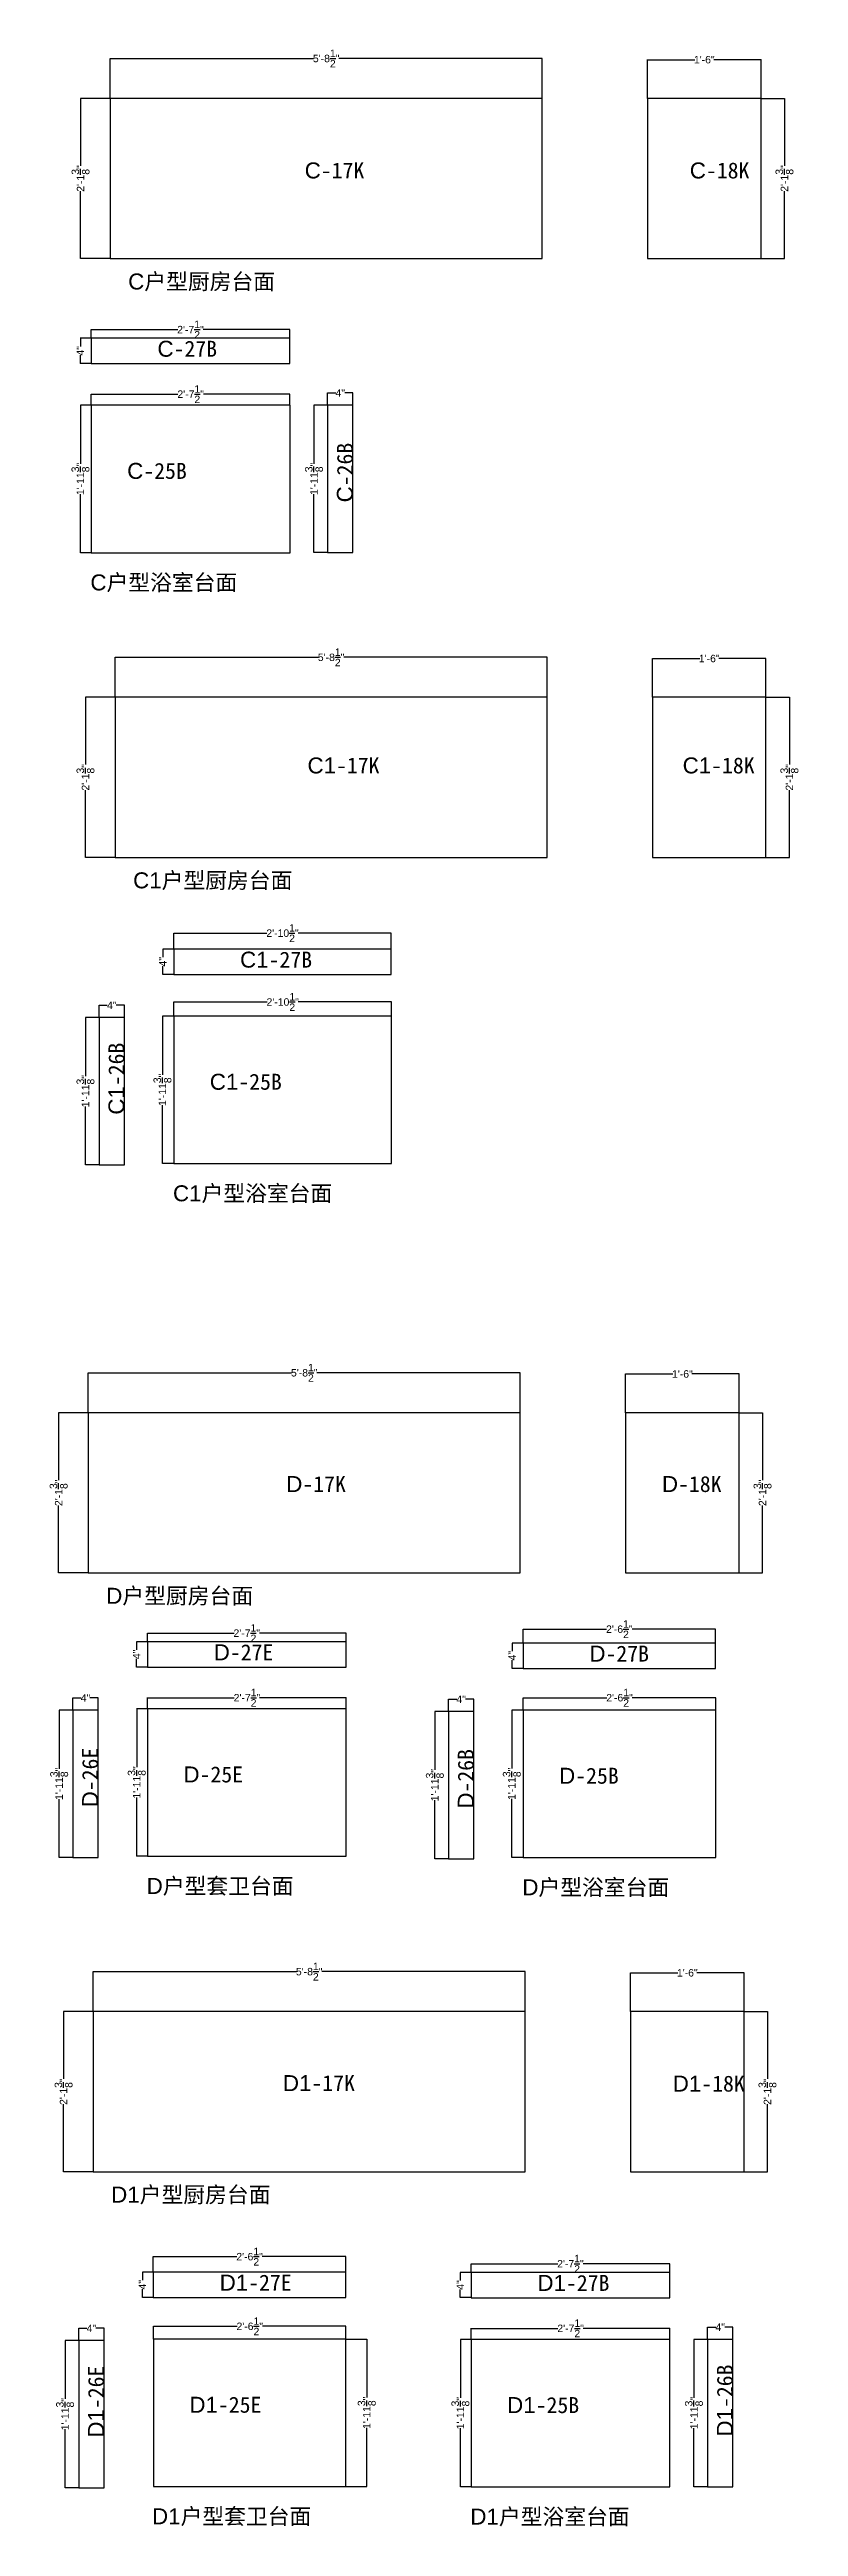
# Model space of a CAD drawing. Header units: inches. Extents: x -997106 to 39633, y -30199 to 1961.
# Drawn here: x 29153 to 32168, y -23412 to -13433 of the extents above; entities that cross this region are included whole.
import ezdxf

# ---------------------------------------------------------------- set-up
doc = ezdxf.new("R2010")
doc.units = ezdxf.units.IN
doc.header["$MEASUREMENT"] = 0
doc.layers.get('Defpoints').update_dxf_attribs({"color": 3})
doc.layers.add('编号', color=10, linetype='Continuous', plot=False)
doc.styles.get("Standard").update_dxf_attribs({"font": 'arial.ttf'})
doc.dimstyles.get("Standard").update_dxf_attribs({"dimtxt": 30, "dimasz": 1, "dimexe": 0.18, "dimexo": 0.0625, "dimgap": 0.09, "dimtad": 0, "dimtoh": 1, "dimdec": 4, "dimlfac": 0.03937, "dimzin": 0, "dimdsep": 46, "dimlunit": 4, "dimtxsty": 'Standard', "dimblk": 'ARCHTICK', "dimcen": 1, "dimadec": 0, "dimazin": 0, "dimtfac": 1, "dimtdec": 4, "dimtix": 1, "dimtofl": 0, "dimtmove": 2, "dimatfit": 3, "dimldrblk": 'ARCHTICK', "dimfxl": 1, "dimtolj": 1, "dimtzin": 0, "dimarcsym": 0})

msp = doc.modelspace()

# ---------------------------------------------------------------- texts
at = {"char_height": 64.3508622, "attachment_point": 1}
for s, insert in [('C{\\fSimSun|b0|i0|c134|p2;户型厨房台面}', (29468.9939, -14334.96158)), ('C{\\fSimSun|b0|i0|c134|p2;户型浴室台面}', (29316.83208, -15547.37386)), ('C1{\\fSimSun|b0|i0|c134|p2;户型厨房台面}', (29488.86131, -16747.60797)), ('C1{\\fSimSun|b0|i0|c134|p2;户型浴室台面}', (29649.43388, -18008.48646)), ('D{\\fSimSun|b0|i0|c134|p2;户型厨房台面}', (29380.7265, -19629.99592)), ('D{\\fSimSun|b0|i0|c134|p2;户型套卫台面}', (29543.4239, -20799.06513)), ('D{\\fSimSun|b0|i0|c134|p2;户型浴室台面}', (31056.05823, -20804.37578)), ('D1{\\fSimSun|b0|i0|c134|p2;户型厨房台面}', (29400.5939, -22042.64231)), ('D1{\\fSimSun|b0|i0|c134|p2;户型套卫台面}', (29565.07404, -23338.50585)), ('D1{\\fSimSun|b0|i0|c134|p2;户型浴室台面}', (30846.71275, -23339.78511))]:
    msp.add_mtext(s, dxfattribs=dict(at, insert=insert))
at = {"layer": '编号', "char_height": 64.3508622, "attachment_point": 1}
for s, insert in [('C{\\fSimSun|b0|i0|c134|p2;-17K}', (30179.81194, -13887.57861)), ('C{\\fSimSun|b0|i0|c134|p2;-18K}', (31730.41186, -13887.57861)), ('C{\\fSimSun|b0|i0|c134|p2;-27B}', (29586.91358, -14605.97151)), ('C{\\fSimSun|b0|i0|c134|p2;-25B}', (29464.98152, -15098.04276)), ('C1{\\fSimSun|b0|i0|c134|p2;-17K}', (30191.0146, -16284.72702)), ('C1{\\fSimSun|b0|i0|c134|p2;-18K}', (31701.54167, -16284.72702)), ('C1{\\fSimSun|b0|i0|c134|p2;-27B}', (29919.51537, -17067.08411)), ('C1{\\fSimSun|b0|i0|c134|p2;-25B}', (29797.58332, -17559.15536)), ('D{\\fSimSun|b0|i0|c134|p2;-17K}', (30105.50396, -19179.81776)), ('D{\\fSimSun|b0|i0|c134|p2;-18K}', (31618.29949, -19179.81776)), ('D{\\fSimSun|b0|i0|c134|p2;-27E}', (29813.5054, -19857.66278)), ('D{\\fSimSun|b0|i0|c134|p2;-27B}', (31326.13973, -19862.97343)), ('D{\\fSimSun|b0|i0|c134|p2;-25E}', (29691.57335, -20349.73404)), ('D{\\fSimSun|b0|i0|c134|p2;-25B}', (31204.20768, -20355.04469)), ('D1{\\fSimSun|b0|i0|c134|p2;-17K}', (30092.10143, -21593.32208)), ('D1{\\fSimSun|b0|i0|c134|p2;-18K}', (31661.79953, -21595.25934)), ('D1{\\fSimSun|b0|i0|c134|p2;-27E}', (29837.332, -22397.1035)), ('D1{\\fSimSun|b0|i0|c134|p2;-27B}', (31116.79424, -22398.38276)), ('D1{\\fSimSun|b0|i0|c134|p2;-25E}', (29715.39995, -22889.17476)), ('D1{\\fSimSun|b0|i0|c134|p2;-25B}', (30994.86219, -22890.45402))]:
    msp.add_mtext(s, dxfattribs=dict(at, insert=insert))
at = {"layer": '编号', "char_height": 64.3508622, "attachment_point": 1, "rotation": 90}
for s, insert in [('C{\\fSimSun|b0|i0|c134|p2;-26B}', (30309.52897, -15257.07984)), ('C1{\\fSimSun|b0|i0|c134|p2;-26B}', (29389.46722, -17723.85041)), ('D{\\fSimSun|b0|i0|c134|p2;-26E}', (29283.45725, -20514.42908)), ('D{\\fSimSun|b0|i0|c134|p2;-26B}', (30796.09158, -20519.73973)), ('D1{\\fSimSun|b0|i0|c134|p2;-26E}', (29307.28385, -23053.8698)), ('D1{\\fSimSun|b0|i0|c134|p2;-26B}', (31839.40964, -23049.49109))]:
    msp.add_mtext(s, dxfattribs=dict(at, insert=insert))

# ---------------------------------------------------------------- blocks, each defined once
blk = doc.blocks.new('_ArchTick')
at = {"color": 0, "linetype": 'ByBlock', "const_width": 0.15}
blk.add_lwpolyline([(-0.5, -0.5), (0.5, 0.5)], dxfattribs=at)
blk = doc.blocks.new('*D380')
at = {"color": 0, "lineweight": -2, "transparency": 16777216}
for p, q in [((29308, -18924.7), (29308, -18763.5)), ((29308, -18763.7), (30127.1, -18763.7)), ((31048, -18763.7), (30228.9, -18763.7)), ((31048, -18924.7), (31048, -18763.5))]:
    blk.add_line(p, q, dxfattribs=at)
at = {"layer": 'Defpoints', "color": 0, "transparency": 16777216}
for p in [(31048, -18763.7), (29308, -18924.7), (31048, -18924.7)]:
    blk.add_point(p, dxfattribs=at)
at = {"color": 0, "lineweight": -2, "transparency": 16777216, "rotation": 180}
blk.add_blockref('_ArchTick', (29308, -18763.7), dxfattribs=at)
at = {"color": 0, "lineweight": -2, "transparency": 16777216}
blk.add_blockref('_ArchTick', (31048, -18763.7), dxfattribs=at)
at = {"color": 0, "transparency": 16777216, "insert": (30178, -18763.7), "char_height": 30, "attachment_point": 5}
blk.add_mtext('\\A1;5\'-8{\\H1x;\\S1/2;}"', dxfattribs=at)
blk = doc.blocks.new('*D381')
at = {"color": 0, "lineweight": -2, "transparency": 16777216}
for p, q in [((29307.9, -18924.7), (29188.8, -18924.7)), ((29189, -18924.7), (29189, -19196.1)), ((29189, -19569.7), (29189, -19298.3)), ((29307.9, -19569.7), (29188.8, -19569.7))]:
    blk.add_line(p, q, dxfattribs=at)
at = {"layer": 'Defpoints', "color": 0, "transparency": 16777216}
for p in [(29308, -18924.7), (29189, -19569.7), (29308, -19569.7)]:
    blk.add_point(p, dxfattribs=at)
at = {"color": 0, "lineweight": -2, "transparency": 16777216}
for p, rotation in [((29189, -18924.7), 90), ((29189, -19569.7), 270)]:
    blk.add_blockref('_ArchTick', p, dxfattribs=dict(at, rotation=rotation))
at = {"color": 0, "transparency": 16777216, "insert": (29189, -19247.2), "char_height": 30, "attachment_point": 5, "rotation": 90}
blk.add_mtext('\\A1;2\'-1{\\H1x;\\S3/8;}"', dxfattribs=at)
blk = doc.blocks.new('*D382')
at = {"color": 0, "lineweight": -2, "transparency": 16777216}
for p, q in [((31472.1, -18924.7), (31472.1, -18768.4)), ((31472.1, -18768.6), (31662, -18768.6)), ((31929.1, -18768.6), (31739.1, -18768.6)), ((31929.1, -18924.7), (31929.1, -18768.4))]:
    blk.add_line(p, q, dxfattribs=at)
at = {"layer": 'Defpoints', "color": 0, "transparency": 16777216}
for p in [(31929.1, -18768.6), (31472.1, -18924.7), (31929.1, -18924.7)]:
    blk.add_point(p, dxfattribs=at)
at = {"color": 0, "lineweight": -2, "transparency": 16777216, "rotation": 180}
blk.add_blockref('_ArchTick', (31472.1, -18768.6), dxfattribs=at)
at = {"color": 0, "lineweight": -2, "transparency": 16777216}
blk.add_blockref('_ArchTick', (31929.1, -18768.6), dxfattribs=at)
at = {"color": 0, "transparency": 16777216, "insert": (31700.6, -18768.6), "char_height": 30, "attachment_point": 5}
blk.add_mtext('\\A1;1\'-6"', dxfattribs=at)
blk = doc.blocks.new('*D383')
at = {"color": 0, "lineweight": -2, "transparency": 16777216}
for p, q in [((31929.1, -18924.7), (32023.5, -18924.7)), ((32023.3, -18924.7), (32023.3, -19196.1)), ((32023.3, -19569.7), (32023.3, -19298.3)), ((31929.1, -19569.7), (32023.5, -19569.7))]:
    blk.add_line(p, q, dxfattribs=at)
at = {"layer": 'Defpoints', "color": 0, "transparency": 16777216}
for p in [(31929.1, -18924.7), (31929.1, -19569.7), (32023.3, -19569.7)]:
    blk.add_point(p, dxfattribs=at)
at = {"color": 0, "lineweight": -2, "transparency": 16777216}
for p, rotation in [((32023.3, -18924.7), 90), ((32023.3, -19569.7), 270)]:
    blk.add_blockref('_ArchTick', p, dxfattribs=dict(at, rotation=rotation))
at = {"color": 0, "transparency": 16777216, "insert": (32023.3, -19247.2), "char_height": 30, "attachment_point": 5, "rotation": 90}
blk.add_mtext('\\A1;2\'-1{\\H1x;\\S3/8;}"', dxfattribs=at)
blk = doc.blocks.new('*D420')
at = {"color": 0, "lineweight": -2, "transparency": 16777216}
for p, q in [((29327.8, -21337.3), (29327.8, -21176.1)), ((29327.8, -21176.3), (30146.9, -21176.3)), ((31067.8, -21176.3), (30248.7, -21176.3)), ((31067.8, -21337.3), (31067.8, -21176.1))]:
    blk.add_line(p, q, dxfattribs=at)
at = {"layer": 'Defpoints', "color": 0, "transparency": 16777216}
for p in [(31067.8, -21176.3), (29327.8, -21337.4), (31067.8, -21337.4)]:
    blk.add_point(p, dxfattribs=at)
at = {"color": 0, "lineweight": -2, "transparency": 16777216, "rotation": 180}
blk.add_blockref('_ArchTick', (29327.8, -21176.3), dxfattribs=at)
at = {"color": 0, "lineweight": -2, "transparency": 16777216}
blk.add_blockref('_ArchTick', (31067.8, -21176.3), dxfattribs=at)
at = {"color": 0, "transparency": 16777216, "insert": (30197.8, -21176.3), "char_height": 30, "attachment_point": 5}
blk.add_mtext('\\A1;5\'-8{\\H1x;\\S1/2;}"', dxfattribs=at)
blk = doc.blocks.new('*D421')
at = {"color": 0, "lineweight": -2, "transparency": 16777216}
for p, q in [((29327.8, -21337.4), (29208.6, -21337.4)), ((29208.8, -21337.4), (29208.8, -21608.8)), ((29208.8, -21982.4), (29208.8, -21711)), ((29327.8, -21982.4), (29208.6, -21982.4))]:
    blk.add_line(p, q, dxfattribs=at)
at = {"layer": 'Defpoints', "color": 0, "transparency": 16777216}
for p in [(29327.8, -21337.4), (29208.8, -21982.4), (29327.8, -21982.4)]:
    blk.add_point(p, dxfattribs=at)
at = {"color": 0, "lineweight": -2, "transparency": 16777216}
for p, rotation in [((29208.8, -21337.4), 90), ((29208.8, -21982.4), 270)]:
    blk.add_blockref('_ArchTick', p, dxfattribs=dict(at, rotation=rotation))
at = {"color": 0, "transparency": 16777216, "insert": (29208.8, -21659.9), "char_height": 30, "attachment_point": 5, "rotation": 90}
blk.add_mtext('\\A1;2\'-1{\\H1x;\\S3/8;}"', dxfattribs=at)
blk = doc.blocks.new('*D422')
at = {"color": 0, "lineweight": -2, "transparency": 16777216}
for p, q in [((31491.9, -21337.3), (31491.9, -21181.1)), ((31491.9, -21181.3), (31681.9, -21181.3)), ((31948.9, -21181.3), (31759, -21181.3)), ((31948.9, -21337.3), (31948.9, -21181.1))]:
    blk.add_line(p, q, dxfattribs=at)
at = {"layer": 'Defpoints', "color": 0, "transparency": 16777216}
for p in [(31948.9, -21181.3), (31491.9, -21337.4), (31948.9, -21337.4)]:
    blk.add_point(p, dxfattribs=at)
at = {"color": 0, "lineweight": -2, "transparency": 16777216, "rotation": 180}
blk.add_blockref('_ArchTick', (31491.9, -21181.3), dxfattribs=at)
at = {"color": 0, "lineweight": -2, "transparency": 16777216}
blk.add_blockref('_ArchTick', (31948.9, -21181.3), dxfattribs=at)
at = {"color": 0, "transparency": 16777216, "insert": (31720.4, -21181.3), "char_height": 30, "attachment_point": 5}
blk.add_mtext('\\A1;1\'-6"', dxfattribs=at)
blk = doc.blocks.new('*D423')
at = {"color": 0, "lineweight": -2, "transparency": 16777216}
for p, q in [((31949, -21337.4), (32043.4, -21337.4)), ((32043.2, -21337.4), (32043.2, -21608.8)), ((32043.2, -21982.4), (32043.2, -21711)), ((31949, -21982.4), (32043.4, -21982.4))]:
    blk.add_line(p, q, dxfattribs=at)
at = {"layer": 'Defpoints', "color": 0, "transparency": 16777216}
for p in [(31948.9, -21337.4), (31948.9, -21982.4), (32043.2, -21982.4)]:
    blk.add_point(p, dxfattribs=at)
at = {"color": 0, "lineweight": -2, "transparency": 16777216}
for p, rotation in [((32043.2, -21337.4), 90), ((32043.2, -21982.4), 270)]:
    blk.add_blockref('_ArchTick', p, dxfattribs=dict(at, rotation=rotation))
at = {"color": 0, "transparency": 16777216, "insert": (32043.2, -21659.9), "char_height": 30, "attachment_point": 5, "rotation": 90}
blk.add_mtext('\\A1;2\'-1{\\H1x;\\S3/8;}"', dxfattribs=at)
blk = doc.blocks.new('*D646')
at = {"color": 0, "lineweight": -2, "transparency": 16777216}
for p, q in [((29571.1, -22656.7), (29571.1, -22605.1)), ((29571.1, -22605.3), (29907.4, -22605.3)), ((30346.1, -22605.3), (30009.7, -22605.3)), ((30346.1, -22656.7), (30346.1, -22605.1))]:
    blk.add_line(p, q, dxfattribs=at)
at = {"layer": 'Defpoints', "color": 0, "transparency": 16777216}
for p in [(30346.1, -22605.3), (29571.1, -22656.8), (30346.1, -22656.8)]:
    blk.add_point(p, dxfattribs=at)
at = {"color": 0, "lineweight": -2, "transparency": 16777216, "rotation": 180}
blk.add_blockref('_ArchTick', (29571.1, -22605.3), dxfattribs=at)
at = {"color": 0, "lineweight": -2, "transparency": 16777216}
blk.add_blockref('_ArchTick', (30346.1, -22605.3), dxfattribs=at)
at = {"color": 0, "transparency": 16777216, "insert": (29958.6, -22605.3), "char_height": 30, "attachment_point": 5}
blk.add_mtext('\\A1;2\'-6{\\H1x;\\S1/2;}"', dxfattribs=at)
blk = doc.blocks.new('*D647')
at = {"color": 0, "lineweight": -2, "transparency": 16777216}
for p, q in [((30346.1, -22656.8), (30429.8, -22656.8)), ((30429.6, -22656.8), (30429.6, -22892.7)), ((30429.6, -23250.8), (30429.6, -23014.9)), ((30346.1, -23250.8), (30429.8, -23250.8))]:
    blk.add_line(p, q, dxfattribs=at)
at = {"layer": 'Defpoints', "color": 0, "transparency": 16777216}
for p in [(30346.1, -22656.8), (30346.1, -23250.8), (30429.6, -23250.8)]:
    blk.add_point(p, dxfattribs=at)
at = {"color": 0, "lineweight": -2, "transparency": 16777216}
for p, rotation in [((30429.6, -22656.8), 90), ((30429.6, -23250.8), 270)]:
    blk.add_blockref('_ArchTick', p, dxfattribs=dict(at, rotation=rotation))
at = {"color": 0, "transparency": 16777216, "insert": (30429.6, -22953.8), "char_height": 30, "attachment_point": 5, "rotation": 90}
blk.add_mtext('\\A1;1\'-11{\\H1x;\\S3/8;}"', dxfattribs=at)
blk = doc.blocks.new('*D648')
at = {"color": 0, "lineweight": -2, "transparency": 16777216}
for p, q in [((29269.8, -22662.2), (29214.8, -22662.2)), ((29215, -22662.2), (29215, -22898.1)), ((29215, -23256.2), (29215, -23020.3)), ((29269.8, -23256.2), (29214.8, -23256.2))]:
    blk.add_line(p, q, dxfattribs=at)
at = {"layer": 'Defpoints', "color": 0, "transparency": 16777216}
for p in [(29269.9, -22662.2), (29215, -23256.2), (29269.9, -23256.2)]:
    blk.add_point(p, dxfattribs=at)
at = {"color": 0, "lineweight": -2, "transparency": 16777216}
for p, rotation in [((29215, -22662.2), 90), ((29215, -23256.2), 270)]:
    blk.add_blockref('_ArchTick', p, dxfattribs=dict(at, rotation=rotation))
at = {"color": 0, "transparency": 16777216, "insert": (29215, -22959.2), "char_height": 30, "attachment_point": 5, "rotation": 90}
blk.add_mtext('\\A1;1\'-11{\\H1x;\\S3/8;}"', dxfattribs=at)
blk = doc.blocks.new('*D649')
at = {"color": 0, "lineweight": -2, "transparency": 16777216}
for p, q in [((29269.9, -22662.1), (29269.9, -22612.9)), ((29269.9, -22613.1), (29303, -22613.1)), ((29371.9, -22613.1), (29338.8, -22613.1)), ((29371.9, -22662.1), (29371.9, -22612.9))]:
    blk.add_line(p, q, dxfattribs=at)
at = {"layer": 'Defpoints', "color": 0, "transparency": 16777216}
for p in [(29371.9, -22613.1), (29269.9, -22662.2), (29371.9, -22662.2)]:
    blk.add_point(p, dxfattribs=at)
at = {"color": 0, "lineweight": -2, "transparency": 16777216, "rotation": 180}
blk.add_blockref('_ArchTick', (29269.9, -22613.1), dxfattribs=at)
at = {"color": 0, "lineweight": -2, "transparency": 16777216}
blk.add_blockref('_ArchTick', (29371.9, -22613.1), dxfattribs=at)
at = {"color": 0, "transparency": 16777216, "insert": (29320.9, -22613.1), "char_height": 30, "attachment_point": 5}
blk.add_mtext('\\A1;4"', dxfattribs=at)
blk = doc.blocks.new('*D650')
at = {"color": 0, "lineweight": -2, "transparency": 16777216}
for p, q in [((29570.3, -22386.7), (29526.3, -22386.7)), ((29526.4, -22386.7), (29526.4, -22419.7)), ((29570.3, -22488.7), (29526.3, -22488.7)), ((29526.4, -22488.7), (29526.4, -22455.6))]:
    blk.add_line(p, q, dxfattribs=at)
at = {"layer": 'Defpoints', "color": 0, "transparency": 16777216}
for p in [(29570.3, -22386.7), (29526.4, -22488.7), (29570.3, -22488.7)]:
    blk.add_point(p, dxfattribs=at)
at = {"color": 0, "lineweight": -2, "transparency": 16777216}
for p, rotation in [((29526.4, -22386.7), 90), ((29526.4, -22488.7), 270)]:
    blk.add_blockref('_ArchTick', p, dxfattribs=dict(at, rotation=rotation))
at = {"color": 0, "transparency": 16777216, "insert": (29526.4, -22437.7), "char_height": 30, "attachment_point": 5, "rotation": 90}
blk.add_mtext('\\A1;4"', dxfattribs=at)
blk = doc.blocks.new('*D651')
at = {"color": 0, "lineweight": -2, "transparency": 16777216}
for p, q in [((29570.3, -22386.6), (29570.3, -22324.6)), ((29570.3, -22324.7), (29906.7, -22324.7)), ((30345.3, -22324.7), (30009, -22324.7)), ((30345.3, -22386.6), (30345.3, -22324.6))]:
    blk.add_line(p, q, dxfattribs=at)
at = {"layer": 'Defpoints', "color": 0, "transparency": 16777216}
for p in [(30345.3, -22324.7), (29570.3, -22386.7), (30345.3, -22386.7)]:
    blk.add_point(p, dxfattribs=at)
at = {"color": 0, "lineweight": -2, "transparency": 16777216, "rotation": 180}
blk.add_blockref('_ArchTick', (29570.3, -22324.7), dxfattribs=at)
at = {"color": 0, "lineweight": -2, "transparency": 16777216}
blk.add_blockref('_ArchTick', (30345.3, -22324.7), dxfattribs=at)
at = {"color": 0, "transparency": 16777216, "insert": (29957.8, -22324.7), "char_height": 30, "attachment_point": 5}
blk.add_mtext('\\A1;2\'-6{\\H1x;\\S1/2;}"', dxfattribs=at)
blk = doc.blocks.new('*D712')
at = {"color": 0, "lineweight": -2, "transparency": 16777216}
for p, q in [((29246, -20122.8), (29190.9, -20122.8)), ((29191.1, -20122.8), (29191.1, -20358.7)), ((29191.1, -20716.8), (29191.1, -20480.9)), ((29246, -20716.8), (29190.9, -20716.8))]:
    blk.add_line(p, q, dxfattribs=at)
at = {"layer": 'Defpoints', "color": 0, "transparency": 16777216}
for p in [(29246.1, -20122.8), (29191.1, -20716.8), (29246.1, -20716.8)]:
    blk.add_point(p, dxfattribs=at)
at = {"color": 0, "lineweight": -2, "transparency": 16777216}
for p, rotation in [((29191.1, -20122.8), 90), ((29191.1, -20716.8), 270)]:
    blk.add_blockref('_ArchTick', p, dxfattribs=dict(at, rotation=rotation))
at = {"color": 0, "transparency": 16777216, "insert": (29191.1, -20419.8), "char_height": 30, "attachment_point": 5, "rotation": 90}
blk.add_mtext('\\A1;1\'-11{\\H1x;\\S3/8;}"', dxfattribs=at)
blk = doc.blocks.new('*D713')
at = {"color": 0, "lineweight": -2, "transparency": 16777216}
for p, q in [((29246.1, -20122.7), (29246.1, -20073.5)), ((29246.1, -20073.7), (29279.1, -20073.7)), ((29348.1, -20073.7), (29315, -20073.7)), ((29348.1, -20122.7), (29348.1, -20073.5))]:
    blk.add_line(p, q, dxfattribs=at)
at = {"layer": 'Defpoints', "color": 0, "transparency": 16777216}
for p in [(29246.1, -20122.8), (29348.1, -20073.7), (29348.1, -20122.8)]:
    blk.add_point(p, dxfattribs=at)
at = {"color": 0, "lineweight": -2, "transparency": 16777216, "rotation": 180}
blk.add_blockref('_ArchTick', (29246.1, -20073.7), dxfattribs=at)
at = {"color": 0, "lineweight": -2, "transparency": 16777216}
blk.add_blockref('_ArchTick', (29348.1, -20073.7), dxfattribs=at)
at = {"color": 0, "transparency": 16777216, "insert": (29297.1, -20073.7), "char_height": 30, "attachment_point": 5}
blk.add_mtext('\\A1;4"', dxfattribs=at)
blk = doc.blocks.new('*D714')
at = {"color": 0, "lineweight": -2, "transparency": 16777216}
for p, q in [((29547.2, -20117.3), (29547.2, -20072.6)), ((29547.2, -20072.8), (29896.1, -20072.8)), ((30347.2, -20072.8), (29998.4, -20072.8)), ((30347.2, -20117.3), (30347.2, -20072.6))]:
    blk.add_line(p, q, dxfattribs=at)
at = {"layer": 'Defpoints', "color": 0, "transparency": 16777216}
for p in [(29547.2, -20117.3), (30347.2, -20072.8), (30347.2, -20117.3)]:
    blk.add_point(p, dxfattribs=at)
at = {"color": 0, "lineweight": -2, "transparency": 16777216, "rotation": 180}
blk.add_blockref('_ArchTick', (29547.2, -20072.8), dxfattribs=at)
at = {"color": 0, "lineweight": -2, "transparency": 16777216}
blk.add_blockref('_ArchTick', (30347.2, -20072.8), dxfattribs=at)
at = {"color": 0, "transparency": 16777216, "insert": (29947.2, -20072.8), "char_height": 30, "attachment_point": 5}
blk.add_mtext('\\A1;2\'-7{\\H1x;\\S1/2;}"', dxfattribs=at)
blk = doc.blocks.new('*D715')
at = {"color": 0, "lineweight": -2, "transparency": 16777216}
for p, q in [((29547.2, -20117.3), (29503.2, -20117.3)), ((29503.4, -20117.3), (29503.4, -20353.3)), ((29503.4, -20711.3), (29503.4, -20475.4)), ((29547.2, -20711.3), (29503.2, -20711.3))]:
    blk.add_line(p, q, dxfattribs=at)
at = {"layer": 'Defpoints', "color": 0, "transparency": 16777216}
for p in [(29547.2, -20117.3), (29503.4, -20711.3), (29547.2, -20711.3)]:
    blk.add_point(p, dxfattribs=at)
at = {"color": 0, "lineweight": -2, "transparency": 16777216}
for p, rotation in [((29503.4, -20117.3), 90), ((29503.4, -20711.3), 270)]:
    blk.add_blockref('_ArchTick', p, dxfattribs=dict(at, rotation=rotation))
at = {"color": 0, "transparency": 16777216, "insert": (29503.4, -20414.3), "char_height": 30, "attachment_point": 5, "rotation": 90}
blk.add_mtext('\\A1;1\'-11{\\H1x;\\S3/8;}"', dxfattribs=at)
blk = doc.blocks.new('*D716')
at = {"color": 0, "lineweight": -2, "transparency": 16777216}
for p, q in [((29546.4, -19847.2), (29502.8, -19847.2)), ((29503, -19847.2), (29503, -19880.3)), ((29546.4, -19949.2), (29502.8, -19949.2)), ((29503, -19949.2), (29503, -19916.2))]:
    blk.add_line(p, q, dxfattribs=at)
at = {"layer": 'Defpoints', "color": 0, "transparency": 16777216}
for p in [(29546.5, -19847.2), (29503, -19949.2), (29546.5, -19949.2)]:
    blk.add_point(p, dxfattribs=at)
at = {"color": 0, "lineweight": -2, "transparency": 16777216}
for p, rotation in [((29503, -19847.2), 90), ((29503, -19949.2), 270)]:
    blk.add_blockref('_ArchTick', p, dxfattribs=dict(at, rotation=rotation))
at = {"color": 0, "transparency": 16777216, "insert": (29503, -19898.2), "char_height": 30, "attachment_point": 5, "rotation": 90}
blk.add_mtext('\\A1;4"', dxfattribs=at)
blk = doc.blocks.new('*D717')
at = {"color": 0, "lineweight": -2, "transparency": 16777216}
for p, q in [((29546.5, -19847.2), (29546.5, -19812.4)), ((29546.5, -19812.6), (29895.3, -19812.6)), ((30346.5, -19812.6), (29997.7, -19812.6)), ((30346.5, -19847.2), (30346.5, -19812.4))]:
    blk.add_line(p, q, dxfattribs=at)
at = {"layer": 'Defpoints', "color": 0, "transparency": 16777216}
for p in [(29546.5, -19847.2), (30346.5, -19812.6), (30346.5, -19847.2)]:
    blk.add_point(p, dxfattribs=at)
at = {"color": 0, "lineweight": -2, "transparency": 16777216, "rotation": 180}
blk.add_blockref('_ArchTick', (29546.5, -19812.6), dxfattribs=at)
at = {"color": 0, "lineweight": -2, "transparency": 16777216}
blk.add_blockref('_ArchTick', (30346.5, -19812.6), dxfattribs=at)
at = {"color": 0, "transparency": 16777216, "insert": (29946.5, -19812.6), "char_height": 30, "attachment_point": 5}
blk.add_mtext('\\A1;2\'-7{\\H1x;\\S1/2;}"', dxfattribs=at)
blk = doc.blocks.new('*D1095')
at = {"color": 0, "lineweight": -2, "transparency": 16777216}
for p, q in [((30758.6, -20128.1), (30703.6, -20128.1)), ((30703.8, -20128.1), (30703.8, -20364)), ((30703.8, -20722.1), (30703.8, -20486.2)), ((30758.6, -20722.1), (30703.6, -20722.1))]:
    blk.add_line(p, q, dxfattribs=at)
at = {"layer": 'Defpoints', "color": 0, "transparency": 16777216}
for p in [(30758.7, -20128.1), (30703.8, -20722.1), (30758.7, -20722.1)]:
    blk.add_point(p, dxfattribs=at)
at = {"color": 0, "lineweight": -2, "transparency": 16777216}
for p, rotation in [((30703.8, -20128.1), 90), ((30703.8, -20722.1), 270)]:
    blk.add_blockref('_ArchTick', p, dxfattribs=dict(at, rotation=rotation))
at = {"color": 0, "transparency": 16777216, "insert": (30703.8, -20425.1), "char_height": 30, "attachment_point": 5, "rotation": 90}
blk.add_mtext('\\A1;1\'-11{\\H1x;\\S3/8;}"', dxfattribs=at)
blk = doc.blocks.new('*D1096')
at = {"color": 0, "lineweight": -2, "transparency": 16777216}
for p, q in [((30758.7, -20128), (30758.7, -20078.8)), ((30758.7, -20079), (30791.8, -20079)), ((30860.7, -20079), (30827.6, -20079)), ((30860.7, -20128), (30860.7, -20078.8))]:
    blk.add_line(p, q, dxfattribs=at)
at = {"layer": 'Defpoints', "color": 0, "transparency": 16777216}
for p in [(30758.7, -20128.1), (30860.7, -20079), (30860.7, -20128.1)]:
    blk.add_point(p, dxfattribs=at)
at = {"color": 0, "lineweight": -2, "transparency": 16777216, "rotation": 180}
blk.add_blockref('_ArchTick', (30758.7, -20079), dxfattribs=at)
at = {"color": 0, "lineweight": -2, "transparency": 16777216}
blk.add_blockref('_ArchTick', (30860.7, -20079), dxfattribs=at)
at = {"color": 0, "transparency": 16777216, "insert": (30809.7, -20079), "char_height": 30, "attachment_point": 5}
blk.add_mtext('\\A1;4"', dxfattribs=at)
blk = doc.blocks.new('*D1094')
at = {"color": 0, "lineweight": -2, "transparency": 16777216}
for p, q in [((31059.1, -19852.5), (31015.1, -19852.5)), ((31015.2, -19852.5), (31015.2, -19885.6)), ((31059.1, -19954.5), (31015.1, -19954.5)), ((31015.2, -19954.5), (31015.2, -19921.5))]:
    blk.add_line(p, q, dxfattribs=at)
at = {"layer": 'Defpoints', "color": 0, "transparency": 16777216}
for p in [(31059.1, -19852.5), (31015.2, -19954.5), (31059.1, -19954.5)]:
    blk.add_point(p, dxfattribs=at)
at = {"color": 0, "lineweight": -2, "transparency": 16777216}
for p, rotation in [((31015.2, -19852.5), 90), ((31015.2, -19954.5), 270)]:
    blk.add_blockref('_ArchTick', p, dxfattribs=dict(at, rotation=rotation))
at = {"color": 0, "transparency": 16777216, "insert": (31015.2, -19903.5), "char_height": 30, "attachment_point": 5, "rotation": 90}
blk.add_mtext('\\A1;4"', dxfattribs=at)
blk = doc.blocks.new('*D1097')
at = {"color": 0, "lineweight": -2, "transparency": 16777216}
for p, q in [((31059.1, -19850.8), (31059.1, -19796.4)), ((31059.1, -19796.6), (31395.5, -19796.6)), ((31834.1, -19796.6), (31497.8, -19796.6)), ((31834.1, -19852.5), (31834.1, -19796.4))]:
    blk.add_line(p, q, dxfattribs=at)
at = {"layer": 'Defpoints', "color": 0, "transparency": 16777216}
for p in [(31059.1, -19850.9), (31834.1, -19796.6), (31834.1, -19852.5)]:
    blk.add_point(p, dxfattribs=at)
at = {"color": 0, "lineweight": -2, "transparency": 16777216, "rotation": 180}
blk.add_blockref('_ArchTick', (31059.1, -19796.6), dxfattribs=at)
at = {"color": 0, "lineweight": -2, "transparency": 16777216}
blk.add_blockref('_ArchTick', (31834.1, -19796.6), dxfattribs=at)
at = {"color": 0, "transparency": 16777216, "insert": (31446.6, -19796.6), "char_height": 30, "attachment_point": 5}
blk.add_mtext('\\A1;2\'-6{\\H1x;\\S1/2;}"', dxfattribs=at)
blk = doc.blocks.new('*D1098')
at = {"color": 0, "lineweight": -2, "transparency": 16777216}
for p, q in [((31059.9, -20122.6), (31059.9, -20072.7)), ((31059.9, -20072.8), (31396.2, -20072.8)), ((31834.9, -20072.8), (31498.5, -20072.8)), ((31834.9, -20122.6), (31834.9, -20072.7))]:
    blk.add_line(p, q, dxfattribs=at)
at = {"layer": 'Defpoints', "color": 0, "transparency": 16777216}
for p in [(31059.9, -20122.7), (31834.9, -20072.8), (31834.9, -20122.7)]:
    blk.add_point(p, dxfattribs=at)
at = {"color": 0, "lineweight": -2, "transparency": 16777216, "rotation": 180}
blk.add_blockref('_ArchTick', (31059.9, -20072.8), dxfattribs=at)
at = {"color": 0, "lineweight": -2, "transparency": 16777216}
blk.add_blockref('_ArchTick', (31834.9, -20072.8), dxfattribs=at)
at = {"color": 0, "transparency": 16777216, "insert": (31447.4, -20072.8), "char_height": 30, "attachment_point": 5}
blk.add_mtext('\\A1;2\'-6{\\H1x;\\S1/2;}"', dxfattribs=at)
blk = doc.blocks.new('*D1099')
at = {"color": 0, "lineweight": -2, "transparency": 16777216}
for p, q in [((31059.8, -20122.7), (31013.5, -20122.7)), ((31013.7, -20122.7), (31013.7, -20358.6)), ((31013.7, -20716.7), (31013.7, -20480.8)), ((31059.8, -20716.7), (31013.5, -20716.7))]:
    blk.add_line(p, q, dxfattribs=at)
at = {"layer": 'Defpoints', "color": 0, "transparency": 16777216}
for p in [(31059.9, -20122.7), (31013.7, -20716.7), (31059.9, -20716.7)]:
    blk.add_point(p, dxfattribs=at)
at = {"color": 0, "lineweight": -2, "transparency": 16777216}
for p, rotation in [((31013.7, -20122.7), 90), ((31013.7, -20716.7), 270)]:
    blk.add_blockref('_ArchTick', p, dxfattribs=dict(at, rotation=rotation))
at = {"color": 0, "transparency": 16777216, "insert": (31013.7, -20419.7), "char_height": 30, "attachment_point": 5, "rotation": 90}
blk.add_mtext('\\A1;1\'-11{\\H1x;\\S3/8;}"', dxfattribs=at)
blk = doc.blocks.new('*D1358')
at = {"color": 0, "lineweight": -2, "transparency": 16777216}
for p, q in [((31802, -22657.8), (31746.9, -22657.8)), ((31747.1, -22657.8), (31747.1, -22893.7)), ((31747.1, -23251.8), (31747.1, -23015.9)), ((31802, -23251.8), (31746.9, -23251.8))]:
    blk.add_line(p, q, dxfattribs=at)
at = {"layer": 'Defpoints', "color": 0, "transparency": 16777216}
for p in [(31802, -22657.8), (31747.1, -23251.8), (31802, -23251.8)]:
    blk.add_point(p, dxfattribs=at)
at = {"color": 0, "lineweight": -2, "transparency": 16777216}
for p, rotation in [((31747.1, -22657.8), 90), ((31747.1, -23251.8), 270)]:
    blk.add_blockref('_ArchTick', p, dxfattribs=dict(at, rotation=rotation))
at = {"color": 0, "transparency": 16777216, "insert": (31747.1, -22954.8), "char_height": 30, "attachment_point": 5, "rotation": 90}
blk.add_mtext('\\A1;1\'-11{\\H1x;\\S3/8;}"', dxfattribs=at)
blk = doc.blocks.new('*D1359')
at = {"color": 0, "lineweight": -2, "transparency": 16777216}
for p, q in [((31802, -22657.8), (31802, -22608.5)), ((31802, -22608.7), (31835.1, -22608.7)), ((31904, -22608.7), (31871, -22608.7)), ((31904, -22657.8), (31904, -22608.5))]:
    blk.add_line(p, q, dxfattribs=at)
at = {"layer": 'Defpoints', "color": 0, "transparency": 16777216}
for p in [(31904, -22608.7), (31802, -22657.8), (31904, -22657.8)]:
    blk.add_point(p, dxfattribs=at)
at = {"color": 0, "lineweight": -2, "transparency": 16777216, "rotation": 180}
blk.add_blockref('_ArchTick', (31802, -22608.7), dxfattribs=at)
at = {"color": 0, "lineweight": -2, "transparency": 16777216}
blk.add_blockref('_ArchTick', (31904, -22608.7), dxfattribs=at)
at = {"color": 0, "transparency": 16777216, "insert": (31853, -22608.7), "char_height": 30, "attachment_point": 5}
blk.add_mtext('\\A1;4"', dxfattribs=at)
blk = doc.blocks.new('*D1360')
at = {"color": 0, "lineweight": -2, "transparency": 16777216}
for p, q in [((30850.5, -22658), (30850.5, -22613.3)), ((30850.5, -22613.5), (31199.4, -22613.5)), ((31650.5, -22613.5), (31301.7, -22613.5)), ((31650.5, -22658), (31650.5, -22613.3))]:
    blk.add_line(p, q, dxfattribs=at)
at = {"layer": 'Defpoints', "color": 0, "transparency": 16777216}
for p in [(31650.5, -22613.5), (30850.5, -22658.1), (31650.5, -22658.1)]:
    blk.add_point(p, dxfattribs=at)
at = {"color": 0, "lineweight": -2, "transparency": 16777216, "rotation": 180}
blk.add_blockref('_ArchTick', (30850.5, -22613.5), dxfattribs=at)
at = {"color": 0, "lineweight": -2, "transparency": 16777216}
blk.add_blockref('_ArchTick', (31650.5, -22613.5), dxfattribs=at)
at = {"color": 0, "transparency": 16777216, "insert": (31250.5, -22613.5), "char_height": 30, "attachment_point": 5}
blk.add_mtext('\\A1;2\'-7{\\H1x;\\S1/2;}"', dxfattribs=at)
blk = doc.blocks.new('*D1361')
at = {"color": 0, "lineweight": -2, "transparency": 16777216}
for p, q in [((30850.5, -22658.1), (30806.5, -22658.1)), ((30806.7, -22658.1), (30806.7, -22894)), ((30806.7, -23252.1), (30806.7, -23016.2)), ((30850.5, -23252.1), (30806.5, -23252.1))]:
    blk.add_line(p, q, dxfattribs=at)
at = {"layer": 'Defpoints', "color": 0, "transparency": 16777216}
for p in [(30850.5, -22658.1), (30806.7, -23252.1), (30850.5, -23252.1)]:
    blk.add_point(p, dxfattribs=at)
at = {"color": 0, "lineweight": -2, "transparency": 16777216}
for p, rotation in [((30806.7, -22658.1), 90), ((30806.7, -23252.1), 270)]:
    blk.add_blockref('_ArchTick', p, dxfattribs=dict(at, rotation=rotation))
at = {"color": 0, "transparency": 16777216, "insert": (30806.7, -22955.1), "char_height": 30, "attachment_point": 5, "rotation": 90}
blk.add_mtext('\\A1;1\'-11{\\H1x;\\S3/8;}"', dxfattribs=at)
blk = doc.blocks.new('*D1362')
at = {"color": 0, "lineweight": -2, "transparency": 16777216}
for p, q in [((30849.7, -22387.9), (30806.1, -22387.9)), ((30806.2, -22387.9), (30806.2, -22421)), ((30849.7, -22489.9), (30806.1, -22489.9)), ((30806.2, -22489.9), (30806.2, -22456.9))]:
    blk.add_line(p, q, dxfattribs=at)
at = {"layer": 'Defpoints', "color": 0, "transparency": 16777216}
for p in [(30849.8, -22387.9), (30806.2, -22489.9), (30849.8, -22489.9)]:
    blk.add_point(p, dxfattribs=at)
at = {"color": 0, "lineweight": -2, "transparency": 16777216}
for p, rotation in [((30806.2, -22387.9), 90), ((30806.2, -22489.9), 270)]:
    blk.add_blockref('_ArchTick', p, dxfattribs=dict(at, rotation=rotation))
at = {"color": 0, "transparency": 16777216, "insert": (30806.2, -22438.9), "char_height": 30, "attachment_point": 5, "rotation": 90}
blk.add_mtext('\\A1;4"', dxfattribs=at)
blk = doc.blocks.new('*D1363')
at = {"color": 0, "lineweight": -2, "transparency": 16777216}
for p, q in [((30849.8, -22387.9), (30849.8, -22353.1)), ((30849.8, -22353.3), (31198.6, -22353.3)), ((31649.8, -22353.3), (31300.9, -22353.3)), ((31649.8, -22387.9), (31649.8, -22353.1))]:
    blk.add_line(p, q, dxfattribs=at)
at = {"layer": 'Defpoints', "color": 0, "transparency": 16777216}
for p in [(30849.8, -22387.9), (31649.8, -22353.3), (31649.8, -22387.9)]:
    blk.add_point(p, dxfattribs=at)
at = {"color": 0, "lineweight": -2, "transparency": 16777216, "rotation": 180}
blk.add_blockref('_ArchTick', (30849.8, -22353.3), dxfattribs=at)
at = {"color": 0, "lineweight": -2, "transparency": 16777216}
blk.add_blockref('_ArchTick', (31649.8, -22353.3), dxfattribs=at)
at = {"color": 0, "transparency": 16777216, "insert": (31249.8, -22353.3), "char_height": 30, "attachment_point": 5}
blk.add_mtext('\\A1;2\'-7{\\H1x;\\S1/2;}"', dxfattribs=at)
blk = doc.blocks.new('*D290')
at = {"color": 0, "lineweight": -2, "transparency": 16777216}
for p, q in [((29396.2, -13629.6), (29396.2, -13468.5)), ((29396.2, -13468.6), (30215.3, -13468.6)), ((31136.2, -13468.6), (30317.1, -13468.6)), ((31136.2, -13629.6), (31136.2, -13468.5))]:
    blk.add_line(p, q, dxfattribs=at)
at = {"layer": 'Defpoints', "color": 0, "transparency": 16777216}
for p in [(31136.2, -13468.6), (29396.2, -13629.7), (31136.2, -13629.7)]:
    blk.add_point(p, dxfattribs=at)
at = {"color": 0, "lineweight": -2, "transparency": 16777216, "rotation": 180}
blk.add_blockref('_ArchTick', (29396.2, -13468.6), dxfattribs=at)
at = {"color": 0, "lineweight": -2, "transparency": 16777216}
blk.add_blockref('_ArchTick', (31136.2, -13468.6), dxfattribs=at)
at = {"color": 0, "transparency": 16777216, "insert": (30266.2, -13468.6), "char_height": 30, "attachment_point": 5}
blk.add_mtext('\\A1;5\'-8{\\H1x;\\S1/2;}"', dxfattribs=at)
blk = doc.blocks.new('*D291')
at = {"color": 0, "lineweight": -2, "transparency": 16777216}
for p, q in [((29396.2, -13629.7), (29277, -13629.7)), ((29277.2, -13629.7), (29277.2, -13901.1)), ((29277.2, -14274.7), (29277.2, -14003.3)), ((29396.2, -14274.7), (29277, -14274.7))]:
    blk.add_line(p, q, dxfattribs=at)
at = {"layer": 'Defpoints', "color": 0, "transparency": 16777216}
for p in [(29396.2, -13629.7), (29277.2, -14274.7), (29396.2, -14274.7)]:
    blk.add_point(p, dxfattribs=at)
at = {"color": 0, "lineweight": -2, "transparency": 16777216}
for p, rotation in [((29277.2, -13629.7), 90), ((29277.2, -14274.7), 270)]:
    blk.add_blockref('_ArchTick', p, dxfattribs=dict(at, rotation=rotation))
at = {"color": 0, "transparency": 16777216, "insert": (29277.2, -13952.2), "char_height": 30, "attachment_point": 5, "rotation": 90}
blk.add_mtext('\\A1;2\'-1{\\H1x;\\S3/8;}"', dxfattribs=at)
blk = doc.blocks.new('*D292')
at = {"color": 0, "lineweight": -2, "transparency": 16777216}
for p, q in [((31560.3, -13629.6), (31560.3, -13473.4)), ((31560.3, -13473.6), (31750.3, -13473.6)), ((32017.3, -13473.6), (31827.4, -13473.6)), ((32017.3, -13629.6), (32017.3, -13473.4))]:
    blk.add_line(p, q, dxfattribs=at)
at = {"layer": 'Defpoints', "color": 0, "transparency": 16777216}
for p in [(32017.3, -13473.6), (31560.3, -13629.7), (32017.3, -13629.7)]:
    blk.add_point(p, dxfattribs=at)
at = {"color": 0, "lineweight": -2, "transparency": 16777216, "rotation": 180}
blk.add_blockref('_ArchTick', (31560.3, -13473.6), dxfattribs=at)
at = {"color": 0, "lineweight": -2, "transparency": 16777216}
blk.add_blockref('_ArchTick', (32017.3, -13473.6), dxfattribs=at)
at = {"color": 0, "transparency": 16777216, "insert": (31788.8, -13473.6), "char_height": 30, "attachment_point": 5}
blk.add_mtext('\\A1;1\'-6"', dxfattribs=at)
blk = doc.blocks.new('*D293')
at = {"color": 0, "lineweight": -2, "transparency": 16777216}
for p, q in [((32017.4, -13629.7), (32111.8, -13629.7)), ((32111.6, -13629.7), (32111.6, -13901.1)), ((32111.6, -14274.7), (32111.6, -14003.3)), ((32017.4, -14274.7), (32111.8, -14274.7))]:
    blk.add_line(p, q, dxfattribs=at)
at = {"layer": 'Defpoints', "color": 0, "transparency": 16777216}
for p in [(32017.3, -13629.7), (32017.3, -14274.7), (32111.6, -14274.7)]:
    blk.add_point(p, dxfattribs=at)
at = {"color": 0, "lineweight": -2, "transparency": 16777216}
for p, rotation in [((32111.6, -13629.7), 90), ((32111.6, -14274.7), 270)]:
    blk.add_blockref('_ArchTick', p, dxfattribs=dict(at, rotation=rotation))
at = {"color": 0, "transparency": 16777216, "insert": (32111.6, -13952.2), "char_height": 30, "attachment_point": 5, "rotation": 90}
blk.add_mtext('\\A1;2\'-1{\\H1x;\\S3/8;}"', dxfattribs=at)
blk = doc.blocks.new('*D334')
at = {"color": 0, "lineweight": -2, "transparency": 16777216}
for p, q in [((29416.1, -16042.3), (29416.1, -15881.1)), ((29416.1, -15881.3), (30235.2, -15881.3)), ((31156.1, -15881.3), (30337, -15881.3)), ((31156.1, -16042.3), (31156.1, -15881.1))]:
    blk.add_line(p, q, dxfattribs=at)
at = {"layer": 'Defpoints', "color": 0, "transparency": 16777216}
for p in [(31156.1, -15881.3), (29416.1, -16042.3), (31156.1, -16042.3)]:
    blk.add_point(p, dxfattribs=at)
at = {"color": 0, "lineweight": -2, "transparency": 16777216, "rotation": 180}
blk.add_blockref('_ArchTick', (29416.1, -15881.3), dxfattribs=at)
at = {"color": 0, "lineweight": -2, "transparency": 16777216}
blk.add_blockref('_ArchTick', (31156.1, -15881.3), dxfattribs=at)
at = {"color": 0, "transparency": 16777216, "insert": (30286.1, -15881.3), "char_height": 30, "attachment_point": 5}
blk.add_mtext('\\A1;5\'-8{\\H1x;\\S1/2;}"', dxfattribs=at)
blk = doc.blocks.new('*D335')
at = {"color": 0, "lineweight": -2, "transparency": 16777216}
for p, q in [((29416, -16042.3), (29296.9, -16042.3)), ((29297.1, -16042.3), (29297.1, -16313.7)), ((29297.1, -16687.3), (29297.1, -16415.9)), ((29416, -16687.3), (29296.9, -16687.3))]:
    blk.add_line(p, q, dxfattribs=at)
at = {"layer": 'Defpoints', "color": 0, "transparency": 16777216}
for p in [(29416.1, -16042.3), (29297.1, -16687.3), (29416.1, -16687.3)]:
    blk.add_point(p, dxfattribs=at)
at = {"color": 0, "lineweight": -2, "transparency": 16777216}
for p, rotation in [((29297.1, -16042.3), 90), ((29297.1, -16687.3), 270)]:
    blk.add_blockref('_ArchTick', p, dxfattribs=dict(at, rotation=rotation))
at = {"color": 0, "transparency": 16777216, "insert": (29297.1, -16364.8), "char_height": 30, "attachment_point": 5, "rotation": 90}
blk.add_mtext('\\A1;2\'-1{\\H1x;\\S3/8;}"', dxfattribs=at)
blk = doc.blocks.new('*D336')
at = {"color": 0, "lineweight": -2, "transparency": 16777216}
for p, q in [((31580.2, -16042.3), (31580.2, -15886.1)), ((31580.2, -15886.2), (31770.2, -15886.2)), ((32037.2, -15886.2), (31847.3, -15886.2)), ((32037.2, -16042.3), (32037.2, -15886.1))]:
    blk.add_line(p, q, dxfattribs=at)
at = {"layer": 'Defpoints', "color": 0, "transparency": 16777216}
for p in [(32037.2, -15886.2), (31580.2, -16042.3), (32037.2, -16042.3)]:
    blk.add_point(p, dxfattribs=at)
at = {"color": 0, "lineweight": -2, "transparency": 16777216, "rotation": 180}
blk.add_blockref('_ArchTick', (31580.2, -15886.2), dxfattribs=at)
at = {"color": 0, "lineweight": -2, "transparency": 16777216}
blk.add_blockref('_ArchTick', (32037.2, -15886.2), dxfattribs=at)
at = {"color": 0, "transparency": 16777216, "insert": (31808.7, -15886.2), "char_height": 30, "attachment_point": 5}
blk.add_mtext('\\A1;1\'-6"', dxfattribs=at)
blk = doc.blocks.new('*D337')
at = {"color": 0, "lineweight": -2, "transparency": 16777216}
for p, q in [((32037.3, -16042.3), (32131.6, -16042.3)), ((32131.5, -16042.3), (32131.5, -16313.7)), ((32131.5, -16687.3), (32131.5, -16415.9)), ((32037.3, -16687.3), (32131.6, -16687.3))]:
    blk.add_line(p, q, dxfattribs=at)
at = {"layer": 'Defpoints', "color": 0, "transparency": 16777216}
for p in [(32037.2, -16042.3), (32037.2, -16687.3), (32131.5, -16687.3)]:
    blk.add_point(p, dxfattribs=at)
at = {"color": 0, "lineweight": -2, "transparency": 16777216}
for p, rotation in [((32131.5, -16042.3), 90), ((32131.5, -16687.3), 270)]:
    blk.add_blockref('_ArchTick', p, dxfattribs=dict(at, rotation=rotation))
at = {"color": 0, "transparency": 16777216, "insert": (32131.5, -16364.8), "char_height": 30, "attachment_point": 5, "rotation": 90}
blk.add_mtext('\\A1;2\'-1{\\H1x;\\S3/8;}"', dxfattribs=at)
blk = doc.blocks.new('*D1286')
at = {"color": 0, "lineweight": -2, "transparency": 16777216}
for p, q in [((30272.1, -14865.4), (30217, -14865.4)), ((30217.2, -14865.4), (30217.2, -15101.3)), ((30217.2, -15459.4), (30217.2, -15223.5)), ((30272.1, -15459.4), (30217, -15459.4))]:
    blk.add_line(p, q, dxfattribs=at)
at = {"layer": 'Defpoints', "color": 0, "transparency": 16777216}
for p in [(30272.1, -14865.4), (30217.2, -15459.4), (30272.1, -15459.4)]:
    blk.add_point(p, dxfattribs=at)
at = {"color": 0, "lineweight": -2, "transparency": 16777216}
for p, rotation in [((30217.2, -14865.4), 90), ((30217.2, -15459.4), 270)]:
    blk.add_blockref('_ArchTick', p, dxfattribs=dict(at, rotation=rotation))
at = {"color": 0, "transparency": 16777216, "insert": (30217.2, -15162.4), "char_height": 30, "attachment_point": 5, "rotation": 90}
blk.add_mtext('\\A1;1\'-11{\\H1x;\\S3/8;}"', dxfattribs=at)
blk = doc.blocks.new('*D1287')
at = {"color": 0, "lineweight": -2, "transparency": 16777216}
for p, q in [((30272.1, -14865.3), (30272.1, -14816.1)), ((30272.1, -14816.3), (30305.2, -14816.3)), ((30374.1, -14816.3), (30341.1, -14816.3)), ((30374.1, -14865.3), (30374.1, -14816.1))]:
    blk.add_line(p, q, dxfattribs=at)
at = {"layer": 'Defpoints', "color": 0, "transparency": 16777216}
for p in [(30272.1, -14865.4), (30374.1, -14816.3), (30374.1, -14865.4)]:
    blk.add_point(p, dxfattribs=at)
at = {"color": 0, "lineweight": -2, "transparency": 16777216, "rotation": 180}
blk.add_blockref('_ArchTick', (30272.1, -14816.3), dxfattribs=at)
at = {"color": 0, "lineweight": -2, "transparency": 16777216}
blk.add_blockref('_ArchTick', (30374.1, -14816.3), dxfattribs=at)
at = {"color": 0, "transparency": 16777216, "insert": (30323.1, -14816.3), "char_height": 30, "attachment_point": 5}
blk.add_mtext('\\A1;4"', dxfattribs=at)
blk = doc.blocks.new('*D1288')
at = {"color": 0, "lineweight": -2, "transparency": 16777216}
for p, q in [((29320.6, -14865.6), (29320.6, -14820.9)), ((29320.6, -14821.1), (29669.5, -14821.1)), ((30120.6, -14821.1), (29771.8, -14821.1)), ((30120.6, -14865.6), (30120.6, -14820.9))]:
    blk.add_line(p, q, dxfattribs=at)
at = {"layer": 'Defpoints', "color": 0, "transparency": 16777216}
for p in [(29320.6, -14865.7), (30120.6, -14821.1), (30120.6, -14865.7)]:
    blk.add_point(p, dxfattribs=at)
at = {"color": 0, "lineweight": -2, "transparency": 16777216, "rotation": 180}
blk.add_blockref('_ArchTick', (29320.6, -14821.1), dxfattribs=at)
at = {"color": 0, "lineweight": -2, "transparency": 16777216}
blk.add_blockref('_ArchTick', (30120.6, -14821.1), dxfattribs=at)
at = {"color": 0, "transparency": 16777216, "insert": (29720.6, -14821.1), "char_height": 30, "attachment_point": 5}
blk.add_mtext('\\A1;2\'-7{\\H1x;\\S1/2;}"', dxfattribs=at)
blk = doc.blocks.new('*D1289')
at = {"color": 0, "lineweight": -2, "transparency": 16777216}
for p, q in [((29320.6, -14865.7), (29276.6, -14865.7)), ((29276.8, -14865.7), (29276.8, -15101.6)), ((29276.8, -15459.7), (29276.8, -15223.7)), ((29320.6, -15459.7), (29276.6, -15459.7))]:
    blk.add_line(p, q, dxfattribs=at)
at = {"layer": 'Defpoints', "color": 0, "transparency": 16777216}
for p in [(29320.6, -14865.7), (29276.8, -15459.7), (29320.6, -15459.7)]:
    blk.add_point(p, dxfattribs=at)
at = {"color": 0, "lineweight": -2, "transparency": 16777216}
for p, rotation in [((29276.8, -14865.7), 90), ((29276.8, -15459.7), 270)]:
    blk.add_blockref('_ArchTick', p, dxfattribs=dict(at, rotation=rotation))
at = {"color": 0, "transparency": 16777216, "insert": (29276.8, -15162.7), "char_height": 30, "attachment_point": 5, "rotation": 90}
blk.add_mtext('\\A1;1\'-11{\\H1x;\\S3/8;}"', dxfattribs=at)
blk = doc.blocks.new('*D1290')
at = {"color": 0, "lineweight": -2, "transparency": 16777216}
for p, q in [((29319.8, -14595.5), (29276.2, -14595.5)), ((29276.4, -14595.5), (29276.4, -14628.6)), ((29276.4, -14697.5), (29276.4, -14664.5)), ((29319.8, -14697.5), (29276.2, -14697.5))]:
    blk.add_line(p, q, dxfattribs=at)
at = {"layer": 'Defpoints', "color": 0, "transparency": 16777216}
for p in [(29319.9, -14595.5), (29276.4, -14697.5), (29319.9, -14697.5)]:
    blk.add_point(p, dxfattribs=at)
at = {"color": 0, "lineweight": -2, "transparency": 16777216}
for p, rotation in [((29276.4, -14595.5), 90), ((29276.4, -14697.5), 270)]:
    blk.add_blockref('_ArchTick', p, dxfattribs=dict(at, rotation=rotation))
at = {"color": 0, "transparency": 16777216, "insert": (29276.4, -14646.5), "char_height": 30, "attachment_point": 5, "rotation": 90}
blk.add_mtext('\\A1;4"', dxfattribs=at)
blk = doc.blocks.new('*D1291')
at = {"color": 0, "lineweight": -2, "transparency": 16777216}
for p, q in [((29319.9, -14595.5), (29319.9, -14560.7)), ((29319.9, -14560.9), (29668.7, -14560.9)), ((30119.9, -14560.9), (29771.1, -14560.9)), ((30119.9, -14595.5), (30119.9, -14560.7))]:
    blk.add_line(p, q, dxfattribs=at)
at = {"layer": 'Defpoints', "color": 0, "transparency": 16777216}
for p in [(30119.9, -14560.9), (29319.9, -14595.5), (30119.9, -14595.5)]:
    blk.add_point(p, dxfattribs=at)
at = {"color": 0, "lineweight": -2, "transparency": 16777216, "rotation": 180}
blk.add_blockref('_ArchTick', (29319.9, -14560.9), dxfattribs=at)
at = {"color": 0, "lineweight": -2, "transparency": 16777216}
blk.add_blockref('_ArchTick', (30119.9, -14560.9), dxfattribs=at)
at = {"color": 0, "transparency": 16777216, "insert": (29719.9, -14560.9), "char_height": 30, "attachment_point": 5}
blk.add_mtext('\\A1;2\'-7{\\H1x;\\S1/2;}"', dxfattribs=at)
blk = doc.blocks.new('*D1546')
at = {"color": 0, "lineweight": -2, "transparency": 16777216}
for p, q in [((29352, -17332.2), (29297, -17332.2)), ((29297.1, -17332.2), (29297.1, -17568.1)), ((29297.1, -17926.2), (29297.1, -17690.3)), ((29352, -17926.2), (29297, -17926.2))]:
    blk.add_line(p, q, dxfattribs=at)
at = {"layer": 'Defpoints', "color": 0, "transparency": 16777216}
for p in [(29352.1, -17332.2), (29297.1, -17926.2), (29352.1, -17926.2)]:
    blk.add_point(p, dxfattribs=at)
at = {"color": 0, "lineweight": -2, "transparency": 16777216}
for p, rotation in [((29297.1, -17332.2), 90), ((29297.1, -17926.2), 270)]:
    blk.add_blockref('_ArchTick', p, dxfattribs=dict(at, rotation=rotation))
at = {"color": 0, "transparency": 16777216, "insert": (29297.1, -17629.2), "char_height": 30, "attachment_point": 5, "rotation": 90}
blk.add_mtext('\\A1;1\'-11{\\H1x;\\S3/8;}"', dxfattribs=at)
blk = doc.blocks.new('*D1547')
at = {"color": 0, "lineweight": -2, "transparency": 16777216}
for p, q in [((29352.1, -17332.1), (29352.1, -17282.9)), ((29352.1, -17283.1), (29385.1, -17283.1)), ((29454.1, -17283.1), (29421, -17283.1)), ((29454.1, -17332.1), (29454.1, -17282.9))]:
    blk.add_line(p, q, dxfattribs=at)
at = {"layer": 'Defpoints', "color": 0, "transparency": 16777216}
for p in [(29352.1, -17332.2), (29454.1, -17283.1), (29454.1, -17332.2)]:
    blk.add_point(p, dxfattribs=at)
at = {"color": 0, "lineweight": -2, "transparency": 16777216, "rotation": 180}
blk.add_blockref('_ArchTick', (29352.1, -17283.1), dxfattribs=at)
at = {"color": 0, "lineweight": -2, "transparency": 16777216}
blk.add_blockref('_ArchTick', (29454.1, -17283.1), dxfattribs=at)
at = {"color": 0, "transparency": 16777216, "insert": (29403.1, -17283.1), "char_height": 30, "attachment_point": 5}
blk.add_mtext('\\A1;4"', dxfattribs=at)
blk = doc.blocks.new('*D1544')
at = {"color": 0, "lineweight": -2, "transparency": 16777216}
for p, q in [((29652.4, -17056.6), (29608.4, -17056.6)), ((29608.6, -17056.6), (29608.6, -17089.7)), ((29652.4, -17158.6), (29608.4, -17158.6)), ((29608.6, -17158.6), (29608.6, -17125.6))]:
    blk.add_line(p, q, dxfattribs=at)
at = {"layer": 'Defpoints', "color": 0, "transparency": 16777216}
for p in [(29652.5, -17056.6), (29608.6, -17158.6), (29652.5, -17158.6)]:
    blk.add_point(p, dxfattribs=at)
at = {"color": 0, "lineweight": -2, "transparency": 16777216}
for p, rotation in [((29608.6, -17056.6), 90), ((29608.6, -17158.6), 270)]:
    blk.add_blockref('_ArchTick', p, dxfattribs=dict(at, rotation=rotation))
at = {"color": 0, "transparency": 16777216, "insert": (29608.6, -17107.6), "char_height": 30, "attachment_point": 5, "rotation": 90}
blk.add_mtext('\\A1;4"', dxfattribs=at)
blk = doc.blocks.new('*D1545')
at = {"color": 0, "lineweight": -2, "transparency": 16777216}
for p, q in [((29653.2, -17326.8), (29606.9, -17326.8)), ((29607, -17326.8), (29607, -17562.7)), ((29607, -17920.8), (29607, -17684.9)), ((29653.2, -17920.8), (29606.9, -17920.8))]:
    blk.add_line(p, q, dxfattribs=at)
at = {"layer": 'Defpoints', "color": 0, "transparency": 16777216}
for p in [(29653.2, -17326.8), (29607, -17920.8), (29653.2, -17920.8)]:
    blk.add_point(p, dxfattribs=at)
at = {"color": 0, "lineweight": -2, "transparency": 16777216}
for p, rotation in [((29607, -17326.8), 90), ((29607, -17920.8), 270)]:
    blk.add_blockref('_ArchTick', p, dxfattribs=dict(at, rotation=rotation))
at = {"color": 0, "transparency": 16777216, "insert": (29607, -17623.8), "char_height": 30, "attachment_point": 5, "rotation": 90}
blk.add_mtext('\\A1;1\'-11{\\H1x;\\S3/8;}"', dxfattribs=at)
blk = doc.blocks.new('*D1548')
at = {"color": 0, "lineweight": -2, "transparency": 16777216}
for p, q in [((29652.5, -17056.6), (29652.5, -16992.2)), ((29652.5, -16992.4), (30027.7, -16992.4)), ((30528.5, -16992.4), (30153.3, -16992.4)), ((30528.5, -17056.6), (30528.5, -16992.2))]:
    blk.add_line(p, q, dxfattribs=at)
at = {"layer": 'Defpoints', "color": 0, "transparency": 16777216}
for p in [(29652.5, -17056.6), (30528.5, -16992.4), (30528.5, -17056.6)]:
    blk.add_point(p, dxfattribs=at)
at = {"color": 0, "lineweight": -2, "transparency": 16777216, "rotation": 180}
blk.add_blockref('_ArchTick', (29652.5, -16992.4), dxfattribs=at)
at = {"color": 0, "lineweight": -2, "transparency": 16777216}
blk.add_blockref('_ArchTick', (30528.5, -16992.4), dxfattribs=at)
at = {"color": 0, "transparency": 16777216, "insert": (30090.5, -16992.4), "char_height": 30, "attachment_point": 5}
blk.add_mtext('\\A1;2\'-10{\\H1x;\\S1/2;}"', dxfattribs=at)
blk = doc.blocks.new('*D1549')
at = {"color": 0, "lineweight": -2, "transparency": 16777216}
for p, q in [((29653.2, -17326.7), (29653.2, -17269.7)), ((29653.2, -17269.9), (30028.4, -17269.9)), ((30529.2, -17269.9), (30154.1, -17269.9)), ((30529.2, -17326.7), (30529.2, -17269.7))]:
    blk.add_line(p, q, dxfattribs=at)
at = {"layer": 'Defpoints', "color": 0, "transparency": 16777216}
for p in [(29653.2, -17326.8), (30529.2, -17269.9), (30529.2, -17326.8)]:
    blk.add_point(p, dxfattribs=at)
at = {"color": 0, "lineweight": -2, "transparency": 16777216, "rotation": 180}
blk.add_blockref('_ArchTick', (29653.2, -17269.9), dxfattribs=at)
at = {"color": 0, "lineweight": -2, "transparency": 16777216}
blk.add_blockref('_ArchTick', (30529.2, -17269.9), dxfattribs=at)
at = {"color": 0, "transparency": 16777216, "insert": (30091.2, -17269.9), "char_height": 30, "attachment_point": 5}
blk.add_mtext('\\A1;2\'-10{\\H1x;\\S1/2;}"', dxfattribs=at)

# ---------------------------------------------------------------- dimensions: what is measured, and where the dimension line sits
for base, p1, p2, picture, middle in [((31136.2265, -13468.63009), (29396.2265, -13629.69285), (31136.2265, -13629.69285), '*D290', (30266.2265, -13468.63009)), ((32017.34065, -13473.59343), (31560.34065, -13629.69285), (32017.34065, -13629.69285), '*D292', (31788.84065, -13473.59343)), ((30119.90403, -14560.89619), (29319.90403, -14595.52463), (30119.90403, -14595.52463), '*D1291', (29719.90403, -14560.89619)), ((30120.63731, -14821.09017), (29320.63731, -14865.657), (30120.63731, -14865.657), '*D1288', (29720.63731, -14821.09017)), ((30374.1432, -14816.30965), (30272.1432, -14865.41051), (30374.1432, -14865.41051), '*D1287', (30323.1432, -14816.30965)), ((31156.0939, -15881.27647), (29416.0939, -16042.33923), (31156.0939, -16042.33923), '*D334', (30286.0939, -15881.27647)), ((32037.20806, -15886.23981), (31580.20806, -16042.33923), (32037.20806, -16042.33923), '*D336', (31808.70806, -15886.23981)), ((30528.50582, -16992.42315), (29652.50582, -17056.63723), (30528.50582, -17056.63723), '*D1548', (30090.50582, -16992.42315)), ((29454.08145, -17283.08022), (29352.08145, -17332.18108), (29454.08145, -17332.18108), '*D1547', (29403.08145, -17283.08022)), ((30529.23911, -17269.85771), (29653.23911, -17326.7696), (30529.23911, -17326.7696), '*D1549', (30091.23911, -17269.85771)), ((31047.9591, -18763.66443), (29307.9591, -18924.72719), (31047.9591, -18924.72719), '*D380', (30177.9591, -18763.66443)), ((31929.07325, -18768.62777), (31472.07325, -18924.72719), (31929.07325, -18924.72719), '*D382', (31700.57325, -18768.62777)), ((30346.49585, -19812.58746), (29546.49585, -19847.2159), (30346.49585, -19847.2159), '*D717', (29946.49585, -19812.58746)), ((31834.1301802971, -19796.6099420267), (31059.1301802971, -19850.8693486757), (31834.1301802971, -19852.5265484098), '*D1097', (31446.6301802971, -19796.6099420267)), ((29348.07148, -20073.65889), (29246.07148, -20122.75975), (29348.07148, -20122.75975), '*D713', (29297.07148, -20073.65889)), ((30347.22914, -20072.78144), (29547.22914, -20117.34827), (30347.22914, -20117.34827), '*D714', (29947.22914, -20072.78144)), ((31834.8634666123, -20072.8397588551), (31059.8634666123, -20122.6589205562), (31834.8634666123, -20122.6589205562), '*D1098', (31447.3634666123, -20072.8397588551)), ((30860.70581, -20078.96954), (30758.70581, -20128.0704), (30860.70581, -20128.0704), '*D1096', (30809.70581, -20078.96954)), ((31067.8265, -21176.31081), (29327.8265, -21337.37357), (31067.8265, -21337.37357), '*D420', (30197.8265, -21176.31081)), ((31948.94065, -21181.27415), (31491.94065, -21337.37357), (31948.94065, -21337.37357), '*D422', (31720.44065, -21181.27415)), ((30345.322451333, -22324.7386305326), (29570.322451333, -22386.6566184048), (30345.322451333, -22386.6566184048), '*D651', (29957.822451333, -22324.7386305326)), ((31649.7847, -22353.30744), (30849.7847, -22387.93588), (31649.7847, -22387.93588), '*D1363', (31249.7847, -22353.30744)), ((29371.89808, -22613.09961), (29269.89808, -22662.20047), (29371.89808, -22662.20047), '*D649', (29320.89808, -22613.09961)), ((30346.0557376482, -22605.2535332185), (29571.0557376482, -22656.7889905513), (30346.0557376482, -22656.7889905513), '*D646', (29958.5557376482, -22605.2535332185)), ((31650.51798, -22613.50143), (30850.51798, -22658.06826), (31650.51798, -22658.06826), '*D1360', (31250.51798, -22613.50143)), ((31904.02387, -22608.7209), (31802.02387, -22657.82176), (31904.02387, -22657.82176), '*D1359', (31853.02387, -22608.7209))]:
    dim = msp.add_linear_dim(base=base, p1=p1, p2=p2, dimstyle='Standard')
    dim.commit()
    dim.dimension.update_dxf_attribs({"geometry": picture, "text_midpoint": middle})
for base, p1, p2, picture, middle in [((29277.2179042744, -14274.6928477524), (29396.2264986631, -13629.6928477524), (29396.2264986631, -14274.6928477524), '*D291', (29277.2179042744, -13952.1928477524)), ((32111.5906287751, -14274.6928477524), (32017.3406491504, -13629.6928477524), (32017.3406491504, -14274.6928477524), '*D293', (32111.5906287751, -13952.1928477524)), ((29276.36827, -14697.52463), (29319.90403, -14595.52463), (29319.90403, -14697.52463), '*D1290', (29276.36827, -14646.52463)), ((29276.81771, -15459.657), (29320.63731, -14865.657), (29320.63731, -15459.657), '*D1289', (29276.81771, -15162.657)), ((30217.19751, -15459.41051), (30272.1432, -14865.41051), (30272.1432, -15459.41051), '*D1286', (30217.19751, -15162.41051)), ((29297.0853101966, -16687.3392320551), (29416.0939045853, -16042.3392320551), (29416.0939045853, -16687.3392320551), '*D335', (29297.0853101966, -16364.8392320551)), ((32131.4580346973, -16687.3392320551), (32037.2080550726, -16042.3392320551), (32037.2080550726, -16687.3392320551), '*D337', (32131.4580346973, -16364.8392320551)), ((29608.61783, -17158.63723), (29652.50582, -17056.63723), (29652.50582, -17158.63723), '*D1544', (29608.61783, -17107.63723)), ((29297.13576, -17926.18108), (29352.08145, -17332.18108), (29352.08145, -17926.18108), '*D1546', (29297.13576, -17629.18108)), ((29607.04349, -17920.7696), (29653.23911, -17326.7696), (29653.23911, -17920.7696), '*D1545', (29607.04349, -17623.7696)), ((29188.9505006838, -19569.7271873849), (29307.9590950725, -18924.7271873849), (29307.9590950725, -19569.7271873849), '*D381', (29188.9505006838, -19247.2271873849)), ((32023.3232251844, -19569.7271873849), (31929.0732455597, -18924.7271873849), (31929.0732455597, -19569.7271873849), '*D383', (32023.3232251844, -19247.2271873849)), ((29502.9601, -19949.2159), (29546.49585, -19847.2159), (29546.49585, -19949.2159), '*D716', (29502.9601, -19898.2159)), ((31015.24218, -19954.52655), (31059.13018, -19852.52655), (31059.13018, -19954.52655), '*D1094', (31015.24218, -19903.52655)), ((29191.12579, -20716.75975), (29246.07148, -20122.75975), (29246.07148, -20716.75975), '*D712', (29191.12579, -20419.75975)), ((29503.40953, -20711.34827), (29547.22914, -20117.34827), (29547.22914, -20711.34827), '*D715', (29503.40953, -20414.34827)), ((30703.76012, -20722.0704), (30758.70581, -20128.0704), (30758.70581, -20722.0704), '*D1095', (30703.76012, -20425.0704)), ((31013.66785, -20716.65892), (31059.86347, -20122.65892), (31059.86347, -20716.65892), '*D1099', (31013.66785, -20419.65892)), ((29208.817906606, -21982.3735716877), (29327.8265009947, -21337.3735716876), (29327.8265009947, -21982.3735716876), '*D421', (29208.817906606, -21659.8735716877)), ((32043.1906311067, -21982.3735716877), (31948.9406514819, -21337.3735716876), (31948.9406514819, -21982.3735716876), '*D423', (32043.1906311067, -21659.8735716877)), ((29526.43445, -22488.65662), (29570.32245, -22386.65662), (29570.32245, -22488.65662), '*D650', (29526.43445, -22437.65662)), ((30806.24894, -22489.93588), (30849.7847, -22387.93588), (30849.7847, -22489.93588), '*D1362', (30806.24894, -22438.93588)), ((29214.95239, -23256.20047), (29269.89808, -22662.20047), (29269.89808, -23256.20047), '*D648', (29214.95239, -22959.20047)), ((30429.60337, -23250.78899), (30346.05574, -22656.78899), (30346.05574, -23250.78899), '*D647', (30429.60337, -22953.78899)), ((30806.69837, -23252.06826), (30850.51798, -22658.06826), (30850.51798, -23252.06826), '*D1361', (30806.69837, -22955.06826)), ((31747.07818, -23251.82176), (31802.02387, -22657.82176), (31802.02387, -23251.82176), '*D1358', (31747.07818, -22954.82176))]:
    dim = msp.add_linear_dim(base=base, p1=p1, p2=p2, angle=90, dimstyle='Standard')
    dim.commit()
    dim.dimension.update_dxf_attribs({"geometry": picture, "text_midpoint": middle})

# ---------------------------------------------------------------- linework, layer by layer
for points in [[(29396.2265, -14274.69285), (31136.2265, -14274.69285), (31136.2265, -13629.69285), (29396.2265, -13629.69285)], [(31560.34065, -14274.69285), (32017.34065, -14274.69285), (32017.34065, -13629.69285), (31560.34065, -13629.69285)], [(29319.90403, -14697.52463), (30119.90403, -14697.52463), (30119.90403, -14595.52463), (29319.90403, -14595.52463)], [(29320.63731, -15459.657), (30120.63731, -15459.657), (30120.63731, -14865.657), (29320.63731, -14865.657)], [(30272.1432, -15459.41051), (30374.1432, -15459.41051), (30374.1432, -14865.41051), (30272.1432, -14865.41051)], [(29416.0939, -16687.33923), (31156.0939, -16687.33923), (31156.0939, -16042.33923), (29416.0939, -16042.33923)], [(31580.20806, -16687.33923), (32037.20806, -16687.33923), (32037.20806, -16042.33923), (31580.20806, -16042.33923)], [(29652.50582, -17158.63723), (30528.50582, -17158.63723), (30528.50582, -17056.63723), (29652.50582, -17056.63723)], [(29352.08145, -17926.18108), (29454.08145, -17926.18108), (29454.08145, -17332.18108), (29352.08145, -17332.18108)], [(29653.23911, -17920.7696), (30529.23911, -17920.7696), (30529.23911, -17326.7696), (29653.23911, -17326.7696)], [(29307.9591, -19569.72719), (31047.9591, -19569.72719), (31047.9591, -18924.72719), (29307.9591, -18924.72719)], [(31472.07325, -19569.72719), (31929.07325, -19569.72719), (31929.07325, -18924.72719), (31472.07325, -18924.72719)], [(29546.49585, -19949.2159), (30346.49585, -19949.2159), (30346.49585, -19847.2159), (29546.49585, -19847.2159)], [(31059.13018, -19954.52655), (31834.13018, -19954.52655), (31834.13018, -19852.52655), (31059.13018, -19852.52655)], [(29246.07148, -20716.75975), (29348.07148, -20716.75975), (29348.07148, -20122.75975), (29246.07148, -20122.75975)], [(29547.22914, -20711.34827), (30347.22914, -20711.34827), (30347.22914, -20117.34827), (29547.22914, -20117.34827)], [(30758.70581, -20722.0704), (30860.70581, -20722.0704), (30860.70581, -20128.0704), (30758.70581, -20128.0704)], [(31059.86347, -20716.65892), (31834.86347, -20716.65892), (31834.86347, -20122.65892), (31059.86347, -20122.65892)], [(29327.8265, -21982.37357), (31067.8265, -21982.37357), (31067.8265, -21337.37357), (29327.8265, -21337.37357)], [(31491.94065, -21982.37357), (31948.94065, -21982.37357), (31948.94065, -21337.37357), (31491.94065, -21337.37357)], [(29570.32245, -22488.65662), (30345.32245, -22488.65662), (30345.32245, -22386.65662), (29570.32245, -22386.65662)], [(30849.7847, -22489.93588), (31649.7847, -22489.93588), (31649.7847, -22387.93588), (30849.7847, -22387.93588)], [(29269.89808, -23256.20047), (29371.89808, -23256.20047), (29371.89808, -22662.20047), (29269.89808, -22662.20047)], [(29571.05574, -23250.78899), (30346.05574, -23250.78899), (30346.05574, -22656.78899), (29571.05574, -22656.78899)], [(30850.51798, -23252.06826), (31650.51798, -23252.06826), (31650.51798, -22658.06826), (30850.51798, -22658.06826)], [(31802.02387, -23251.82176), (31904.02387, -23251.82176), (31904.02387, -22657.82176), (31802.02387, -22657.82176)]]:
    msp.add_lwpolyline(points, close=True)

msp.set_redraw_order([(e.dxf.handle, doc.entitydb.next_handle()) for e in msp.query("TEXT MTEXT ATTDEF DIMENSION ARC_DIMENSION")])  # texts and dimensions are drawn at this point

doc.saveas('drawing.dxf')
